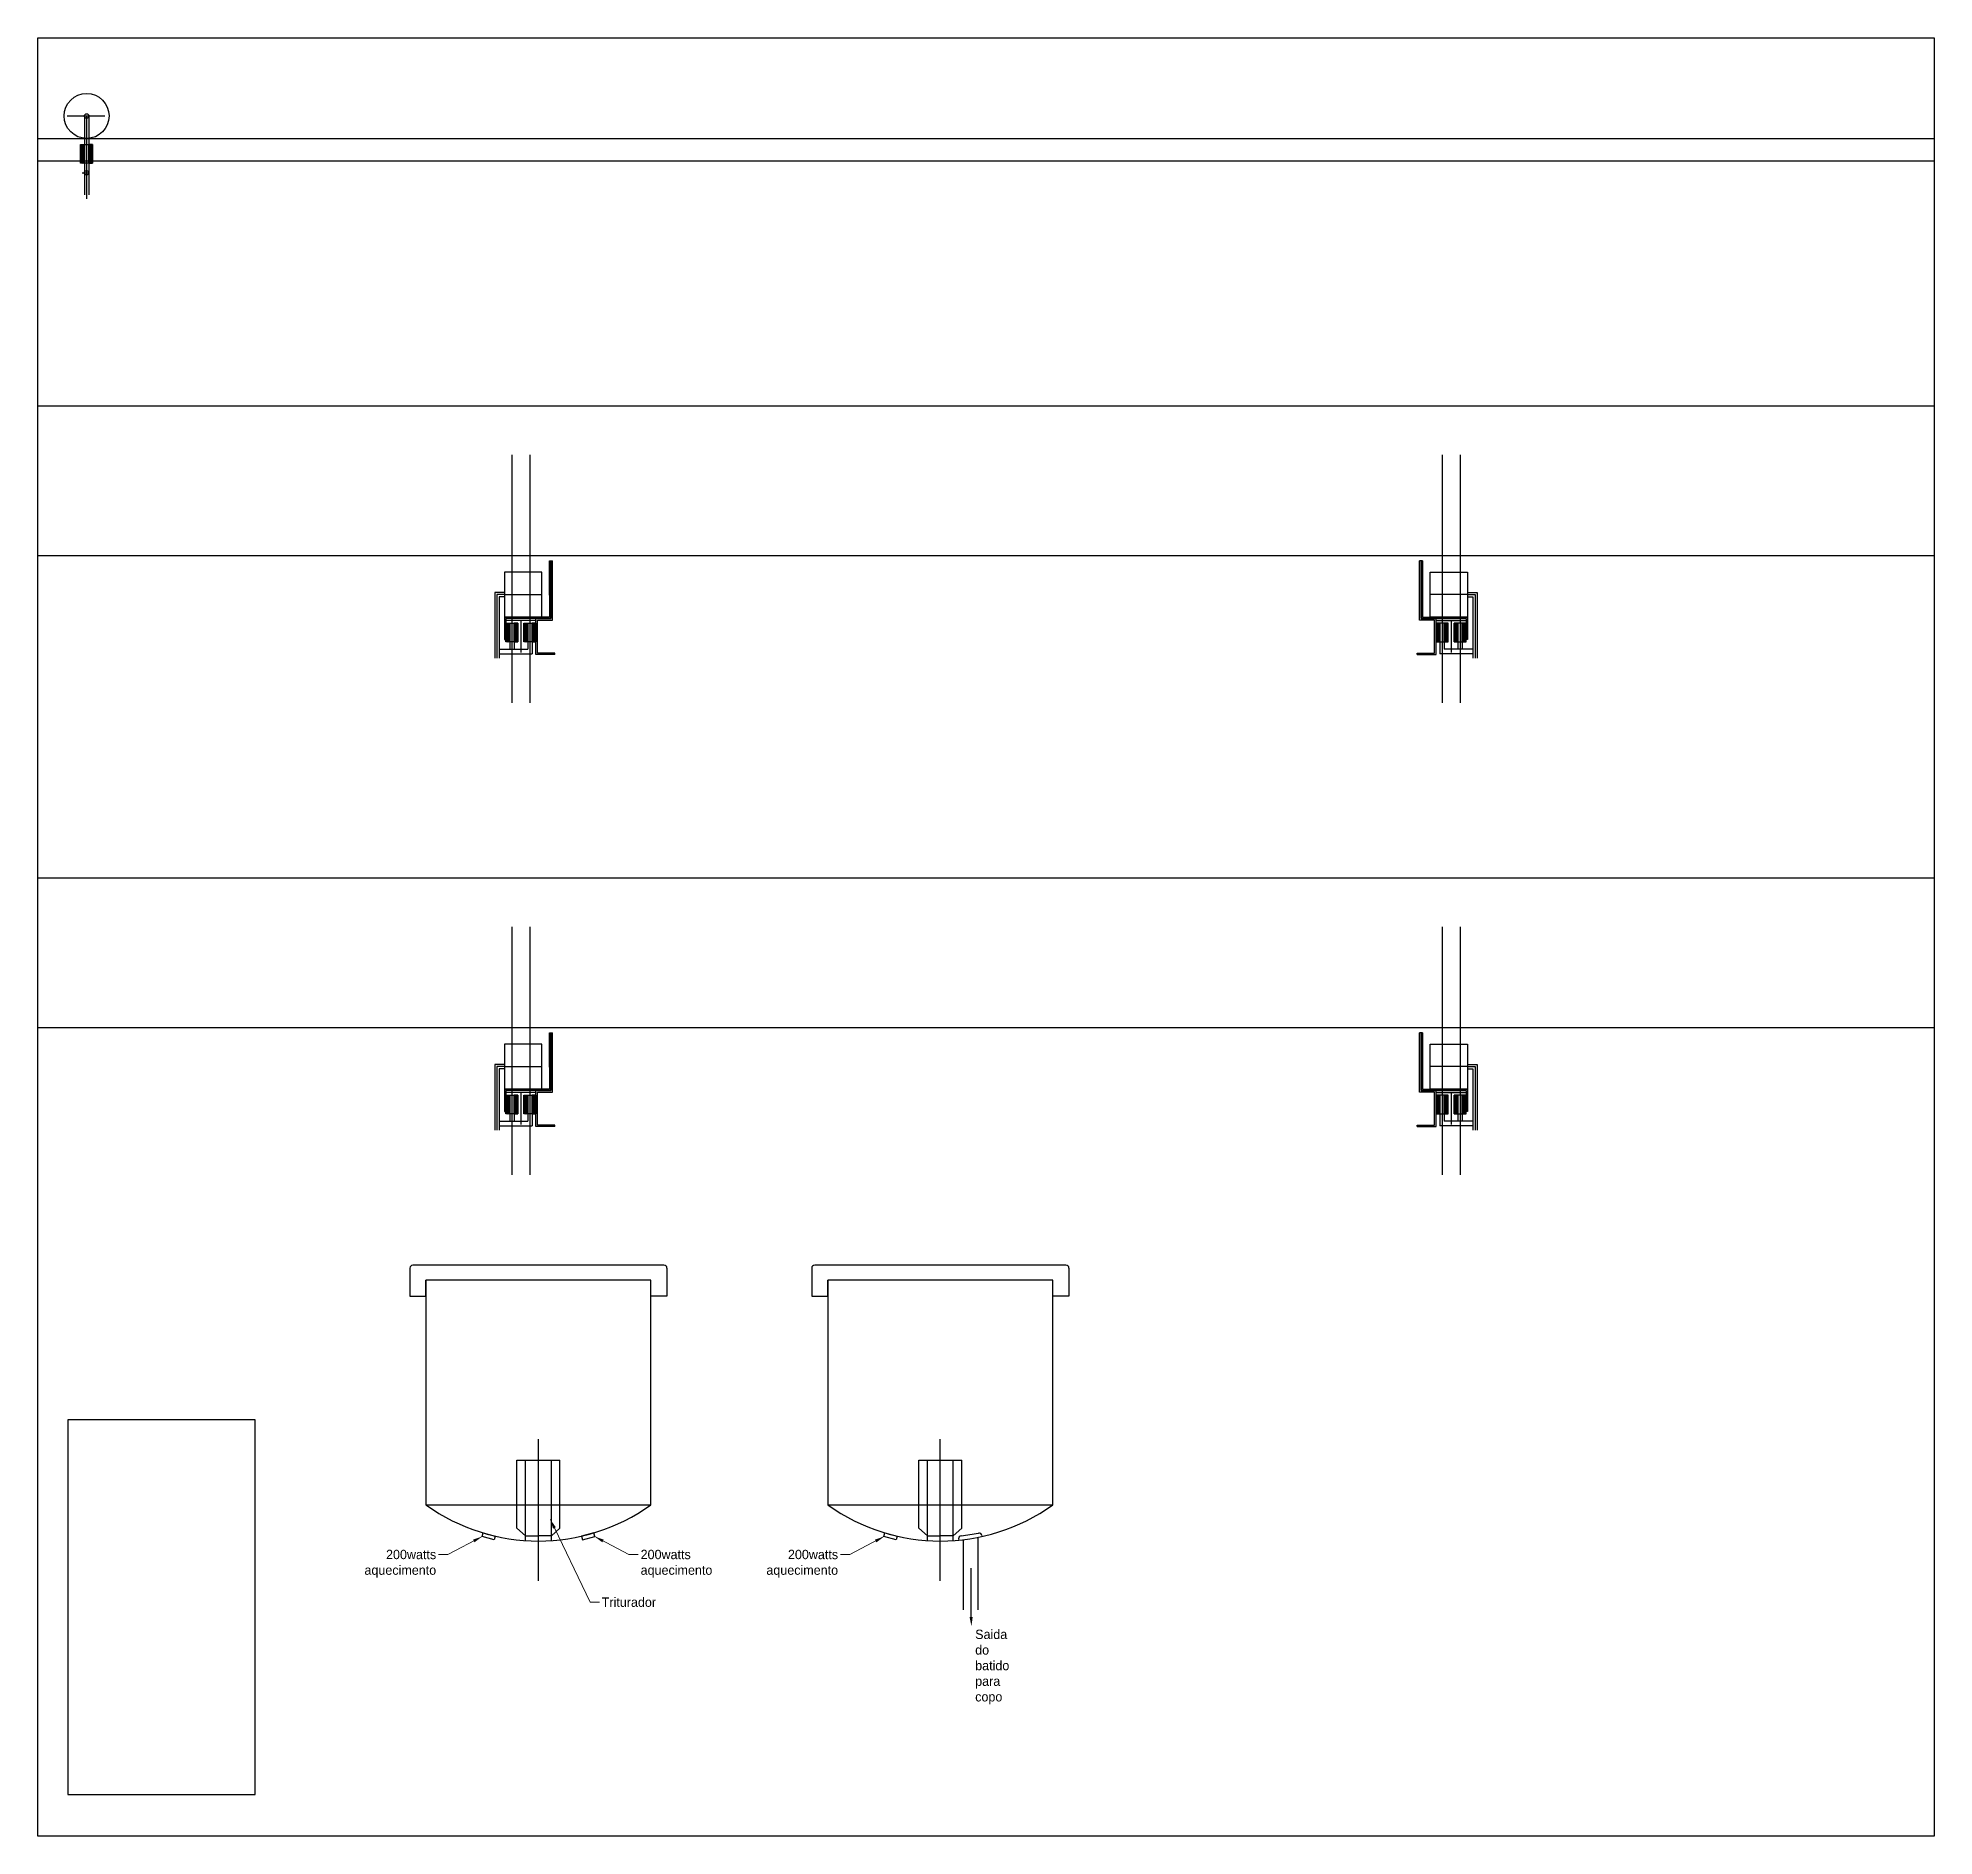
# Model space of a CAD drawing. Header units: millimetres. Extents: x -1048 to 11239, y -6749 to 873.
# Drawn here: x 3730 to 6260, y -2095 to 305 of the extents above; entities that cross this region are included whole.
import ezdxf

# ---------------------------------------------------------------- set-up
doc = ezdxf.new("R2010")
doc.units = ezdxf.units.MM
doc.header["$LTSCALE"] = 100
doc.linetypes.add('ACAD_ISO10W100', pattern=[18, 12, -3, 0, -3])
doc.layers.add('eixo', color=5, linetype='ACAD_ISO10W100', plot=False)
doc.dimstyles.new('ISO-25', dxfattribs={"dimscale": 5, "dimtxt": 2.5, "dimasz": 2.5, "dimexe": 1.25, "dimexo": 0.625, "dimtad": 1, "dimtxsty": 'Standard', "dimcen": 2.5, "dimclrd": 1, "dimclre": 1, "dimadec": 0, "dimazin": 0, "dimtfac": 1, "dimtmove": 0, "dimatfit": 3, "dimfxl": 1, "dimlwd": 15, "dimarcsym": 0})

msp = doc.modelspace()

# ---------------------------------------------------------------- texts
for s, p in [('Saida ', (4980.879, -1832.42)), ('do ', (4980.879, -1853.253)), ('batido ', (4980.879, -1874.086)), ('para ', (4980.879, -1894.92)), ('copo', (4980.879, -1915.753))]:
    msp.add_text(s, height=12.5).set_placement(p)
at = {"char_height": 12.5}
for s, insert, width, attachment_point in [('200watts aquecimento', (4261.697, -1713.342), 11.54171, 3), ('200watts aquecimento', (4534.47, -1713.342), 11.54171, 1), ('200watts aquecimento', (4797.962, -1713.342), 11.54171, 3), ('Triturador', (4482.594, -1776.967), 23.26523, 1)]:
    msp.add_mtext(s, dxfattribs=dict(at, insert=insert, width=width, attachment_point=attachment_point))

# ---------------------------------------------------------------- hatches: boundary and pattern name
h = msp.add_hatch()
h.set_pattern_fill('U', color=256, angle=45, style=0, pattern_type=0)
h.set_pattern_definition([(45, (3162.7747, 430.381), (-0.7071068, 0.7071068), [])])
h.paths.add_polyline_path([(3787.275, 162.381), (3792.275, 162.381), (3792.275, 137.381), (3787.275, 137.381)])
h = msp.add_hatch()
h.set_pattern_fill('U', color=256, angle=45, style=0, pattern_type=0)
h.set_pattern_definition([(45, (3173.7747, 430.381), (-0.7071068, 0.7071068), [])])
h.paths.add_polyline_path([(3798.275, 162.381), (3803.275, 162.381), (3803.275, 137.381), (3798.275, 137.381)])
h = msp.add_hatch()
h.set_pattern_fill('U', color=256, angle=45, style=0, pattern_type=0)
h.set_pattern_definition([(45, (3730.3068, -208.4491), (-0.7071068, 0.7071068), [])])
h.paths.add_polyline_path([(4354.807, -476.449), (4359.807, -476.449), (4359.807, -501.449), (4354.807, -501.449)])
h = msp.add_hatch()
h.set_pattern_fill('U', color=256, angle=45, style=0, pattern_type=0)
h.set_pattern_definition([(45, (3741.3068, -208.4491), (-0.7071068, 0.7071068), [])])
h.paths.add_polyline_path([(4365.807, -476.449), (4370.807, -476.449), (4370.807, -501.449), (4365.807, -501.449)])
h = msp.add_hatch()
h.set_pattern_fill('U', color=256, angle=45, style=0, pattern_type=0)
h.set_pattern_definition([(45, (3754.3068, -208.4491), (-0.7071068, 0.7071068), [])])
h.paths.add_polyline_path([(4378.807, -476.449), (4383.807, -476.449), (4383.807, -501.449), (4378.807, -501.449)])
h = msp.add_hatch()
h.set_pattern_fill('U', color=256, angle=45, style=0, pattern_type=0)
h.set_pattern_definition([(45, (3765.3068, -208.4491), (-0.7071068, 0.7071068), [])])
h.paths.add_polyline_path([(4389.807, -476.449), (4394.807, -476.449), (4394.807, -501.449), (4389.807, -501.449)])
h = msp.add_hatch()
h.set_pattern_fill('U', color=256, angle=45, style=0, pattern_type=0)
h.set_pattern_definition([(135, (6225.3068, -208.4491), (0.7071068, 0.7071068), [])])
h.paths.add_polyline_path([(5600.807, -476.449), (5595.807, -476.449), (5595.807, -501.449), (5600.807, -501.449)])
h = msp.add_hatch()
h.set_pattern_fill('U', color=256, angle=45, style=0, pattern_type=0)
h.set_pattern_definition([(135, (6236.3068, -208.4491), (0.7071068, 0.7071068), [])])
h.paths.add_polyline_path([(5611.807, -476.449), (5606.807, -476.449), (5606.807, -501.449), (5611.807, -501.449)])
h = msp.add_hatch()
h.set_pattern_fill('U', color=256, angle=45, style=0, pattern_type=0)
h.set_pattern_definition([(135, (6249.3068, -208.4491), (0.7071068, 0.7071068), [])])
h.paths.add_polyline_path([(5624.807, -476.449), (5619.807, -476.449), (5619.807, -501.449), (5624.807, -501.449)])
h = msp.add_hatch()
h.set_pattern_fill('U', color=256, angle=45, style=0, pattern_type=0)
h.set_pattern_definition([(135, (6260.3068, -208.4491), (0.7071068, 0.7071068), [])])
h.paths.add_polyline_path([(5635.807, -476.449), (5630.807, -476.449), (5630.807, -501.449), (5635.807, -501.449)])
h = msp.add_hatch()
h.set_pattern_fill('U', color=256, angle=45, style=0, pattern_type=0)
h.set_pattern_definition([(45, (3730.3068, -838.4491), (-0.7071068, 0.7071068), [])])
h.paths.add_polyline_path([(4354.807, -1106.449), (4359.807, -1106.449), (4359.807, -1131.449), (4354.807, -1131.449)])
h = msp.add_hatch()
h.set_pattern_fill('U', color=256, angle=45, style=0, pattern_type=0)
h.set_pattern_definition([(45, (3741.3068, -838.4491), (-0.7071068, 0.7071068), [])])
h.paths.add_polyline_path([(4365.807, -1106.449), (4370.807, -1106.449), (4370.807, -1131.449), (4365.807, -1131.449)])
h = msp.add_hatch()
h.set_pattern_fill('U', color=256, angle=45, style=0, pattern_type=0)
h.set_pattern_definition([(45, (3754.3068, -838.4491), (-0.7071068, 0.7071068), [])])
h.paths.add_polyline_path([(4378.807, -1106.449), (4383.807, -1106.449), (4383.807, -1131.449), (4378.807, -1131.449)])
h = msp.add_hatch()
h.set_pattern_fill('U', color=256, angle=45, style=0, pattern_type=0)
h.set_pattern_definition([(45, (3765.3068, -838.4491), (-0.7071068, 0.7071068), [])])
h.paths.add_polyline_path([(4389.807, -1106.449), (4394.807, -1106.449), (4394.807, -1131.449), (4389.807, -1131.449)])
h = msp.add_hatch()
h.set_pattern_fill('U', color=256, angle=45, style=0, pattern_type=0)
h.set_pattern_definition([(135, (6225.3068, -838.4491), (0.7071068, 0.7071068), [])])
h.paths.add_polyline_path([(5600.807, -1106.449), (5595.807, -1106.449), (5595.807, -1131.449), (5600.807, -1131.449)])
h = msp.add_hatch()
h.set_pattern_fill('U', color=256, angle=45, style=0, pattern_type=0)
h.set_pattern_definition([(135, (6236.3068, -838.4491), (0.7071068, 0.7071068), [])])
h.paths.add_polyline_path([(5611.807, -1106.449), (5606.807, -1106.449), (5606.807, -1131.449), (5611.807, -1131.449)])
h = msp.add_hatch()
h.set_pattern_fill('U', color=256, angle=45, style=0, pattern_type=0)
h.set_pattern_definition([(135, (6249.3068, -838.4491), (0.7071068, 0.7071068), [])])
h.paths.add_polyline_path([(5624.807, -1106.449), (5619.807, -1106.449), (5619.807, -1131.449), (5624.807, -1131.449)])
h = msp.add_hatch()
h.set_pattern_fill('U', color=256, angle=45, style=0, pattern_type=0)
h.set_pattern_definition([(135, (6260.3068, -838.4491), (0.7071068, 0.7071068), [])])
h.paths.add_polyline_path([(5635.807, -1106.449), (5630.807, -1106.449), (5630.807, -1131.449), (5635.807, -1131.449)])

# ---------------------------------------------------------------- linework, layer by layer
for p, q in [((3730.307, -2095.448), (3730.307, 304.552)), ((3730.307, 304.552), (6260.307, 304.552)), ((6260.307, 304.552), (6260.307, -2095.448)), ((3792.275, 200.381), (3792.275, 94.949)), ((3798.275, 200.381), (3798.275, 94.949)), ((3730.307, 170.381), (6260.307, 170.381)), ((3792.275, 137.381), (3792.275, 162.381)), ((3798.275, 137.381), (3798.275, 162.381)), ((3730.307, 140.381), (6260.307, 140.381)), ((3792.275, 137.381), (3792.275, 127.381)), ((3798.275, 137.381), (3798.275, 121.381)), ((3730.307, -186.449), (6260.307, -186.449)), ((3730.307, -386.449), (6260.307, -386.449)), ((4412.807, -439.023), (4412.807, -393.449)), ((4412.807, -393.449), (4416.807, -393.449)), ((5577.807, -393.449), (5573.807, -393.449)), ((5577.807, -439.023), (5577.807, -393.449)), ((4359.807, -501.449), (4359.807, -476.449)), ((4365.807, -501.449), (4365.807, -476.449)), ((4383.807, -501.449), (4383.807, -476.449)), ((4389.807, -501.449), (4389.807, -476.449)), ((5600.807, -501.449), (5600.807, -476.449)), ((5606.807, -501.449), (5606.807, -476.449)), ((5624.807, -501.449), (5624.807, -476.449)), ((5630.807, -501.449), (5630.807, -476.449)), ((4352.807, -498.449), (4354.807, -498.449)), ((4359.807, -501.449), (4359.807, -511.449)), ((4365.807, -501.449), (4365.807, -511.449)), ((4383.807, -501.449), (4383.807, -511.449)), ((4389.807, -501.449), (4389.807, -517.449)), ((5600.807, -501.449), (5600.807, -517.449)), ((5606.807, -501.449), (5606.807, -511.449)), ((5624.807, -501.449), (5624.807, -511.449)), ((5630.807, -501.449), (5630.807, -511.449)), ((5637.807, -498.449), (5635.807, -498.449)), ((4345.807, -511.449), (4383.807, -511.449)), ((4345.807, -517.449), (4389.807, -517.449)), ((4419.807, -518.449), (4419.807, -516.449)), ((5570.807, -518.449), (5570.807, -516.449)), ((5644.807, -517.449), (5600.807, -517.449)), ((5644.807, -511.449), (5606.807, -511.449)), ((3730.307, -816.449), (6260.307, -816.449)), ((3730.307, -1016.449), (6260.307, -1016.449)), ((4412.807, -1023.449), (4416.807, -1023.449)), ((4412.807, -1069.023), (4412.807, -1023.449)), ((5577.807, -1023.449), (5573.807, -1023.449)), ((5577.807, -1069.023), (5577.807, -1023.449)), ((4359.807, -1131.449), (4359.807, -1106.449)), ((4365.807, -1131.449), (4365.807, -1106.449)), ((4383.807, -1131.449), (4383.807, -1106.449)), ((4389.807, -1131.449), (4389.807, -1106.449)), ((5600.807, -1131.449), (5600.807, -1106.449)), ((5606.807, -1131.449), (5606.807, -1106.449)), ((5624.807, -1131.449), (5624.807, -1106.449)), ((5630.807, -1131.449), (5630.807, -1106.449)), ((4352.807, -1128.449), (4354.807, -1128.449)), ((4359.807, -1131.449), (4359.807, -1141.449)), ((4365.807, -1131.449), (4365.807, -1141.449)), ((4383.807, -1131.449), (4383.807, -1141.449)), ((4389.807, -1131.449), (4389.807, -1147.449)), ((5600.807, -1131.449), (5600.807, -1147.449)), ((5606.807, -1131.449), (5606.807, -1141.449)), ((5624.807, -1131.449), (5624.807, -1141.449)), ((5630.807, -1131.449), (5630.807, -1141.449)), ((5637.807, -1128.449), (5635.807, -1128.449)), ((4345.807, -1141.449), (4383.807, -1141.449)), ((4345.807, -1147.449), (4389.807, -1147.449)), ((4419.807, -1148.449), (4419.807, -1146.449)), ((5570.807, -1148.449), (5570.807, -1146.449)), ((5644.807, -1147.449), (5600.807, -1147.449)), ((5644.807, -1141.449), (5606.807, -1141.449)), ((4226.5, -1337.425), (4226.5, -1375.042)), ((4565.666, -1333.425), (4230.5, -1333.425)), ((4569.666, -1337.425), (4569.666, -1375.042)), ((4762.765, -1337.425), (4762.765, -1375.042)), ((5101.932, -1333.425), (4766.765, -1333.425)), ((5105.932, -1337.425), (5105.932, -1375.042)), ((4548.083, -1353.425), (4248.083, -1353.425)), ((4248.083, -1353.425), (4248.083, -1653.425)), ((4248.083, -1375.042), (4248.083, -1353.425)), ((4548.083, -1653.425), (4548.083, -1353.425)), ((4548.083, -1375.042), (4548.083, -1353.425)), ((4784.349, -1375.042), (4784.349, -1353.425)), ((4784.349, -1353.425), (4784.349, -1653.425)), ((5084.349, -1353.425), (4784.349, -1353.425)), ((5084.349, -1375.042), (5084.349, -1353.425)), ((5084.349, -1653.425), (5084.349, -1353.425)), ((4226.5, -1375.042), (4248.083, -1375.042)), ((4569.666, -1375.042), (4548.083, -1375.042)), ((4762.765, -1375.042), (4784.349, -1375.042)), ((5105.932, -1375.042), (5084.349, -1375.042)), ((4369.331, -1684.595), (4369.331, -1593.665)), ((4369.331, -1593.665), (4426.835, -1593.665)), ((4380.822, -1701.606), (4380.822, -1593.665)), ((4415.344, -1701.027), (4415.344, -1593.665)), ((4426.835, -1684.595), (4426.835, -1593.665)), ((4905.597, -1593.665), (4963.1, -1593.665)), ((4905.597, -1684.595), (4905.597, -1593.665)), ((4917.088, -1701.606), (4917.088, -1593.665)), ((4951.609, -1701.027), (4951.609, -1593.665)), ((4963.1, -1684.595), (4963.1, -1593.665)), ((4248.083, -1653.425), (4548.083, -1653.425)), ((4784.349, -1653.425), (5084.349, -1653.425)), ((4380.822, -1694.561), (4369.331, -1684.595)), ((4380.822, -1694.561), (4398.083, -1694.561)), ((4415.344, -1694.561), (4398.083, -1694.561)), ((4415.344, -1694.561), (4426.835, -1684.595)), ((4917.088, -1694.561), (4905.597, -1684.595)), ((4917.088, -1694.561), (4934.349, -1694.561)), ((4951.609, -1694.561), (4934.349, -1694.561)), ((4951.609, -1694.561), (4963.1, -1684.595)), ((4989.91, -1694.347), (4990.127, -1695.494)), ((4958.818, -1698.914), (4958.951, -1700.428)), ((4965.057, -1699.769), (4965.057, -1793.633)), ((4985.057, -1793.633), (4985.057, -1696.565)), ((4975.497, -1802.92), (4975.497, -1738.064)), ((6260.307, -2095.448), (3730.307, -2095.448))]:
    msp.add_line(p, q)
for points in [[(3787.275, 162.381), (3792.275, 162.381), (3792.275, 137.381), (3787.275, 137.381)], [(3787.275, 162.381), (3803.275, 162.381), (3803.275, 137.381), (3787.275, 137.381)], [(3803.275, 162.381), (3798.275, 162.381), (3798.275, 137.381), (3803.275, 137.381)], [(4352.807, -468.449), (4402.807, -468.449), (4402.807, -408.449), (4352.807, -408.449)], [(5637.807, -468.449), (5587.807, -468.449), (5587.807, -408.449), (5637.807, -408.449)], [(4354.807, -476.449), (4370.807, -476.449), (4370.807, -501.449), (4354.807, -501.449)], [(4354.807, -476.449), (4359.807, -476.449), (4359.807, -501.449), (4354.807, -501.449)], [(4370.807, -476.449), (4365.807, -476.449), (4365.807, -501.449), (4370.807, -501.449)], [(4378.807, -476.449), (4383.807, -476.449), (4383.807, -501.449), (4378.807, -501.449)], [(4378.807, -476.449), (4394.807, -476.449), (4394.807, -501.449), (4378.807, -501.449)], [(4394.807, -476.449), (4389.807, -476.449), (4389.807, -501.449), (4394.807, -501.449)], [(5611.807, -476.449), (5595.807, -476.449), (5595.807, -501.449), (5611.807, -501.449)], [(5595.807, -476.449), (5600.807, -476.449), (5600.807, -501.449), (5595.807, -501.449)], [(5611.807, -476.449), (5606.807, -476.449), (5606.807, -501.449), (5611.807, -501.449)], [(5619.807, -476.449), (5624.807, -476.449), (5624.807, -501.449), (5619.807, -501.449)], [(5635.807, -476.449), (5619.807, -476.449), (5619.807, -501.449), (5635.807, -501.449)], [(5635.807, -476.449), (5630.807, -476.449), (5630.807, -501.449), (5635.807, -501.449)], [(4352.807, -1098.449), (4402.807, -1098.449), (4402.807, -1038.449), (4352.807, -1038.449)], [(5637.807, -1098.449), (5587.807, -1098.449), (5587.807, -1038.449), (5637.807, -1038.449)], [(4354.807, -1106.449), (4359.807, -1106.449), (4359.807, -1131.449), (4354.807, -1131.449)], [(4354.807, -1106.449), (4370.807, -1106.449), (4370.807, -1131.449), (4354.807, -1131.449)], [(4370.807, -1106.449), (4365.807, -1106.449), (4365.807, -1131.449), (4370.807, -1131.449)], [(4378.807, -1106.449), (4394.807, -1106.449), (4394.807, -1131.449), (4378.807, -1131.449)], [(4378.807, -1106.449), (4383.807, -1106.449), (4383.807, -1131.449), (4378.807, -1131.449)], [(4394.807, -1106.449), (4389.807, -1106.449), (4389.807, -1131.449), (4394.807, -1131.449)], [(5595.807, -1106.449), (5600.807, -1106.449), (5600.807, -1131.449), (5595.807, -1131.449)], [(5611.807, -1106.449), (5595.807, -1106.449), (5595.807, -1131.449), (5611.807, -1131.449)], [(5611.807, -1106.449), (5606.807, -1106.449), (5606.807, -1131.449), (5611.807, -1131.449)], [(5635.807, -1106.449), (5619.807, -1106.449), (5619.807, -1131.449), (5635.807, -1131.449)], [(5619.807, -1106.449), (5624.807, -1106.449), (5624.807, -1131.449), (5619.807, -1131.449)], [(5635.807, -1106.449), (5630.807, -1106.449), (5630.807, -1131.449), (5635.807, -1131.449)], [(3770, -2040), (4020, -2040), (4020, -1540), (3770, -1540)], [(4324.25, -1690.797), (4340.361, -1695.08), (4339.036, -1700.067), (4322.924, -1695.784)], [(4471.917, -1690.797), (4455.805, -1695.08), (4457.131, -1700.067), (4473.242, -1695.784)], [(4860.515, -1690.797), (4876.627, -1695.08), (4875.301, -1700.067), (4859.189, -1695.784)]]:
    msp.add_lwpolyline(points, close=True)
for points in [[(4412.807, -393.449), (4412.807, -468.449), (4352.807, -468.449), (4352.807, -498.449)], [(4414.807, -393.449), (4414.807, -470.449), (4354.807, -470.449), (4354.807, -498.449)], [(4419.807, -518.449), (4394.807, -518.449), (4394.807, -470.449), (4414.807, -470.449), (4414.807, -393.449)], [(4419.807, -516.449), (4396.807, -516.449), (4396.807, -472.449), (4416.807, -472.449), (4416.807, -393.449)], [(5570.807, -516.449), (5593.807, -516.449), (5593.807, -472.449), (5573.807, -472.449), (5573.807, -393.449)], [(5570.807, -518.449), (5595.807, -518.449), (5595.807, -470.449), (5575.807, -470.449), (5575.807, -393.449)], [(5575.807, -393.449), (5575.807, -470.449), (5635.807, -470.449), (5635.807, -498.449)], [(5577.807, -393.449), (5577.807, -468.449), (5637.807, -468.449), (5637.807, -498.449)], [(4352.807, -435.449), (4339.807, -435.449), (4339.807, -523.181)], [(4352.807, -441.449), (4345.807, -441.449), (4345.807, -523.181)], [(5637.807, -435.449), (5650.807, -435.449), (5650.807, -523.181)], [(5637.807, -441.449), (5644.807, -441.449), (5644.807, -523.181)], [(4412.807, -1023.449), (4412.807, -1098.449), (4352.807, -1098.449), (4352.807, -1128.449)], [(4414.807, -1023.449), (4414.807, -1100.449), (4354.807, -1100.449), (4354.807, -1128.449)], [(4419.807, -1148.449), (4394.807, -1148.449), (4394.807, -1100.449), (4414.807, -1100.449), (4414.807, -1023.449)], [(4419.807, -1146.449), (4396.807, -1146.449), (4396.807, -1102.449), (4416.807, -1102.449), (4416.807, -1023.449)], [(5570.807, -1148.449), (5595.807, -1148.449), (5595.807, -1100.449), (5575.807, -1100.449), (5575.807, -1023.449)], [(5570.807, -1146.449), (5593.807, -1146.449), (5593.807, -1102.449), (5573.807, -1102.449), (5573.807, -1023.449)], [(5575.807, -1023.449), (5575.807, -1100.449), (5635.807, -1100.449), (5635.807, -1128.449)], [(5577.807, -1023.449), (5577.807, -1098.449), (5637.807, -1098.449), (5637.807, -1128.449)], [(4352.807, -1065.449), (4339.807, -1065.449), (4339.807, -1153.181)], [(4352.807, -1071.449), (4345.807, -1071.449), (4345.807, -1153.181)], [(5637.807, -1065.449), (5650.807, -1065.449), (5650.807, -1153.181)], [(5637.807, -1071.449), (5644.807, -1071.449), (5644.807, -1153.181)]]:
    msp.add_lwpolyline(points)
for centre, radius in [((3795.275, 200.381), 30), ((3795.275, 200.381), 3), ((3795.275, 124.381), 3)]:
    msp.add_circle(centre, radius)
for centre, radius, start, end in [((4230.5, -1337.425), 4, 90, 180), ((4565.666, -1337.425), 4, 0, 90), ((4766.765, -1337.425), 4, 90, 180), ((5101.932, -1337.425), 4, 0, 90), ((4398.083, -1444.02), 257.586, 234.385411, 305.614589), ((4934.349, -1444.02), 257.586, 234.385411, 305.614589), ((4962.803, -1698.564), 4, 95.909201, 185.015962), ((4936.387, -1443.341), 252.586, 275.909201, 281.144243), ((4985.98, -1695.089), 4, 10.693978, 101.144243)]:
    msp.add_arc(centre, radius, start, end)
msp.add_solid([(4977.58, -1802.861), (4975.85, -1815.415), (4973.415, -1802.979)])
at = {"layer": 'eixo'}
for p, q in [((3769.424, 200.381), (3819.424, 200.381)), ((3795.275, 200.381), (3795.275, 89.782)), ((3789.209, 124.381), (3798.275, 124.381)), ((4362.807, -252.026, 8000), (4362.807, -582.748, 8000)), ((4386.807, -252.026, 8000), (4386.807, -582.748, 8000)), ((5603.807, -252.026, 8000), (5603.807, -582.748, 8000)), ((5627.807, -252.026, 8000), (5627.807, -582.748, 8000)), ((4352.807, -438.449), (4402.807, -438.449)), ((5637.807, -438.449), (5587.807, -438.449)), ((4394.807, -472.976), (4354.807, -472.976)), ((4374.807, -472.976), (4374.807, -515.716, 8000)), ((5595.807, -472.976), (5635.807, -472.976)), ((5615.807, -472.976), (5615.807, -515.716, 8000)), ((4362.807, -882.026, 8000), (4362.807, -1212.748, 8000)), ((4386.807, -882.026, 8000), (4386.807, -1212.748, 8000)), ((5603.807, -882.026, 8000), (5603.807, -1212.748, 8000)), ((5627.807, -882.026, 8000), (5627.807, -1212.748, 8000)), ((4352.807, -1068.449), (4402.807, -1068.449)), ((5637.807, -1068.449), (5587.807, -1068.449)), ((4394.807, -1102.976), (4354.807, -1102.976)), ((4374.807, -1102.976), (4374.807, -1145.716, 8000)), ((5595.807, -1102.976), (5635.807, -1102.976)), ((5615.807, -1102.976), (5615.807, -1145.716, 8000)), ((4398.083, -1754.945), (4398.083, -1565.465)), ((4934.349, -1754.945), (4934.349, -1565.465))]:
    msp.add_line(p, q, dxfattribs=at)
for points in [[(4352.807, -438.449), (4342.807, -438.449), (4342.807, -523.181)], [(5637.807, -438.449), (5647.807, -438.449), (5647.807, -523.181)], [(4352.807, -1068.449), (4342.807, -1068.449), (4342.807, -1153.181)], [(5637.807, -1068.449), (5647.807, -1068.449), (5647.807, -1153.181)]]:
    msp.add_lwpolyline(points, dxfattribs=at)

msp.set_redraw_order([(e.dxf.handle, doc.entitydb.next_handle()) for e in msp.query("TEXT MTEXT ATTDEF DIMENSION ARC_DIMENSION")])  # texts and dimensions are drawn at this point

# ---------------------------------------------------------------- leaders
at = {"annotation_type": 0, "has_hookline": 1}
for points, hookline_direction, text_width in [([(4414.071, -1672.923), (4466.969, -1783.217), (4479.469, -1783.217)], 0, 112.5), ([(4322.924, -1695.784), (4277.322, -1719.592), (4264.822, -1719.592)], 1, 125), ([(4473.242, -1695.784), (4518.845, -1719.592), (4531.345, -1719.592)], 0, 125), ([(4859.189, -1695.784), (4813.587, -1719.592), (4801.087, -1719.592)], 1, 125)]:
    msp.add_leader(points, dimstyle='ISO-25', override={"dimgap": 0.625, "dimtad": 0}, dxfattribs=dict(at, hookline_direction=hookline_direction, text_width=text_width))

doc.saveas('drawing.dxf')
